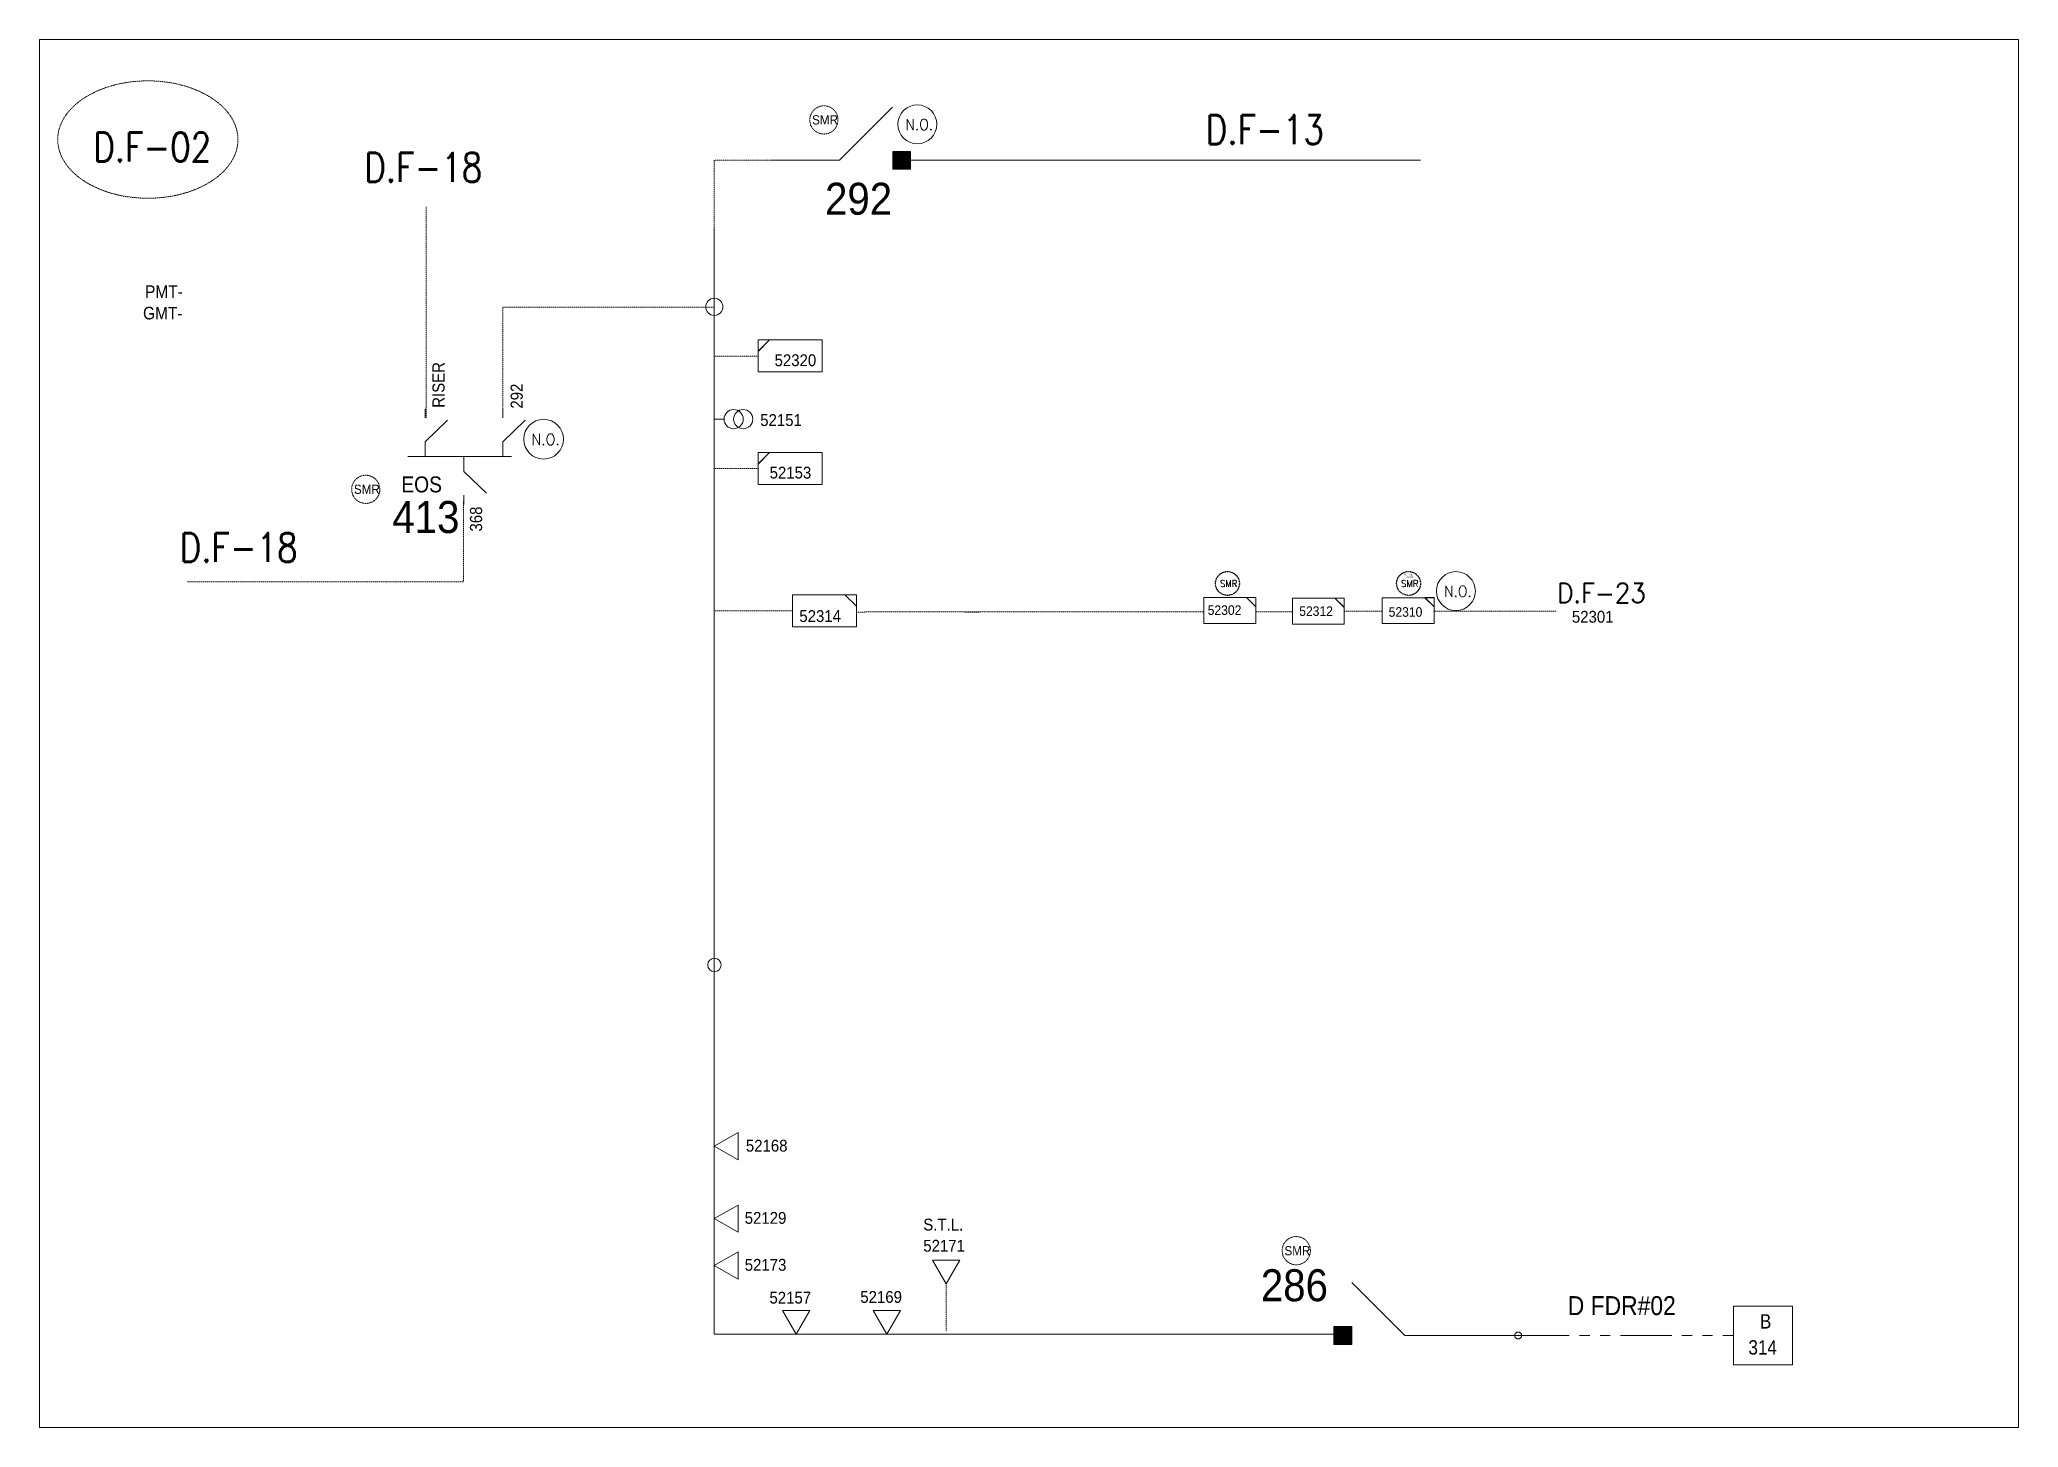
# Model space of a CAD drawing. Header units: metres. Extents: x 65984 to 144644, y -19036 to 23726.
# Drawn here: x 84420 to 85813, y 14013 to 14989 of the extents above; entities that cross this region are included whole.
import ezdxf
from ezdxf.enums import TextEntityAlignment as Align

# ---------------------------------------------------------------- set-up
doc = ezdxf.new("R2010")
doc.units = ezdxf.units.M
doc.header["$MEASUREMENT"] = 0
doc.linetypes.add('( Phantom )', pattern=[2.5, 1.25, -0.25, 0.25, -0.25, 0.25, -0.25])
doc.linetypes.add('DGN Style 3', pattern=[0.013877, 0, -0.013877])
doc.layers.get('0').update_dxf_attribs({"color": 95, "lineweight": 40})
for name, color, linetype, lineweight in [('ABS', 7, 'Continuous', 40), ('ABS NUMBER', 112, 'Continuous', 30), ('d_eos', 111, 'Continuous', 40), ('d_eos no', 121, 'Continuous', 40), ('d_switch', 95, 'Continuous', 40), ('d_tf', 1, 'Continuous', 40), ('d_tf no', 6, 'Continuous', 40), ('d_ug cable', 95, 'Continuous', 40), ('d_ug tf', 1, 'Continuous', 40), ('FDR  2  19', 172, 'Continuous', 40), ('fedr no', 95, 'Continuous', 40), ('GRID STATION  04', 7, 'Continuous', 40), ('Level 37', 7, 'Continuous', 0), ('O H MAIN FEEDER', 4, 'Continuous', 100), ('SW N O', 114, 'Continuous', 30)]:
    doc.layers.add(name, color=color, linetype=linetype, lineweight=lineweight)
doc.styles.add('NASKHF', font='naskhf.shx', dxfattribs={"height": 8})
doc.styles.add('Style-Arial', font='arial.ttf')
doc.styles.add('Style-ENGINEERING', font='ENGINEERING.shx')
doc.styles.add('Style-msdefault', font='msdefault.shx')
doc.styles.add('Style-STANDARD', font='STANDARD.shx')

msp = doc.modelspace()

# ---------------------------------------------------------------- texts
at = {"layer": 'ABS NUMBER', "color": 2, "lineweight": 13, "style": 'Style-Arial', "width": 0.9}
for s, p in [('292', (84973, 14888.2)), ('286', (85279.6, 14123.8))]:
    msp.add_text(s, height=22.5, dxfattribs=at).set_placement(p, align=Align.TOP_LEFT)
at = {"layer": 'd_eos no', "color": 7, "linetype": 'Continuous', "lineweight": 13, "style": 'Style-Arial'}
for s, height, width, p in [('PMT-', 8.84, 0.88, (84494.6, 14816)), ('GMT-', 8.84, 0.88, (84493.2, 14800.9)), ('413', 22.5, 0.9, (84668.6, 14664.3))]:
    msp.add_text(s, height=height, dxfattribs=dict(at, width=width)).set_placement(p, align=Align.TOP_LEFT)
at = {"layer": 'd_switch', "color": 174, "linetype": 'Continuous', "lineweight": 13, "style": 'Style-ENGINEERING', "width": 0.921053}
for s, p in [('RISER', (84696.8, 14729.9)), ('368', (84723.2, 14642.8))]:
    msp.add_text(s, height=8.55, rotation=90, dxfattribs=at).set_placement(p, align=Align.TOP_LEFT)
at = {"layer": 'd_switch', "color": 214, "linetype": 'Continuous', "lineweight": 13, "style": 'Style-ENGINEERING', "width": 0.921053}
msp.add_text('292', height=8.55, rotation=90, dxfattribs=at).set_placement((84751.8, 14729.3), align=Align.TOP_LEFT)
at = {"layer": 'd_tf no', "color": 1, "linetype": 'Continuous', "lineweight": 40, "style": 'Style-msdefault', "width": 0.945946}
for p in [(84963.9, 14935.7), (84641.6, 14675.8), (85296.2, 14140.1)]:
    msp.add_text('SMR', height=6.47, dxfattribs=at).set_placement(p, align=Align.TOP_LEFT)
at = {"layer": 'd_tf no', "color": 11, "linetype": 'Continuous', "lineweight": 13, "style": 'Style-msdefault', "width": 0.945946}
for s, p in [('52320', (84966.8, 14767.5)), ('52151', (84956.7, 14725.4)), ('52153', (84963.3, 14688.4))]:
    msp.add_text(s, height=8.33, dxfattribs=at).set_placement(p, align=Align.TOP_RIGHT)
at = {"layer": 'd_tf no', "color": 2, "linetype": 'Continuous', "lineweight": 13, "style": 'Style-msdefault', "width": 0.945946}
msp.add_text('52302', height=6.74, dxfattribs=at).set_placement((85242.2, 14590.9), align=Align.TOP_LEFT)
at = {"layer": 'd_tf no', "color": 11, "linetype": 'Continuous', "lineweight": 13, "style": 'Style-msdefault', "width": 0.945946}
for s, height, p in [('52312', 6.74, (85306.6, 14590.2)), ('52314', 8.33, (84954.9, 14587.5)), ('52168', 8.33, (84917.3, 14214.9)), ('52129', 8.33, (84916.5, 14164.1)), ('52171', 8.33, (85042.1, 14144.5)), ('52173', 8.33, (84916.5, 14131.1)), ('52157', 8.33, (84933.9, 14108)), ('52169', 8.33, (84997.8, 14108.5))]:
    msp.add_text(s, height=height, dxfattribs=at).set_placement(p, align=Align.TOP_LEFT)
at = {"layer": 'd_tf no', "color": 121, "linetype": 'Continuous', "lineweight": 13, "style": 'Style-msdefault', "width": 0.945946}
msp.add_text('52310', height=6.74, dxfattribs=at).set_placement((85369.5, 14589.6), align=Align.TOP_LEFT)
at = {"layer": 'd_tf no', "color": 7, "linetype": 'Continuous', "lineweight": 13, "style": 'Style-msdefault', "width": 0.945946}
for s, p in [('52301', (85498.4, 14587)), ('S.T.L.', (85042.1, 14159.4))]:
    msp.add_text(s, height=8.33, dxfattribs=at).set_placement(p, align=Align.TOP_LEFT)
at = {"layer": 'd_ug cable', "color": 121, "linetype": 'Continuous', "lineweight": 13, "insert": (85380.3, 14613.2), "char_height": 1.191, "width": 60.421, "attachment_point": 1, "style": 'NASKHF'}
msp.add_mtext('\\Fmsdefault;\\H1x;\\W0.945946;ACTIVE\\P11/3/2024', dxfattribs=at)
at = {"layer": 'fedr no', "color": 55, "linetype": 'Continuous', "lineweight": 13, "style": 'Style-STANDARD', "width": 0.909091}
for s, p in [('D.F-13', (85282.4, 14925.6)), ('D.F-18', (84690.4, 14899)), ('D.F-18', (84560.5, 14631.6))]:
    msp.add_text(s, height=20.34, dxfattribs=at).set_placement(p, align=Align.MIDDLE_CENTER)
at = {"layer": 'fedr no', "color": 6, "linetype": 'Continuous', "lineweight": 13, "style": 'Style-STANDARD', "width": 0.909091}
msp.add_text('D.F-02', height=20.34, dxfattribs=at).set_placement((84499.7, 14913.3), align=Align.MIDDLE_CENTER)
at = {"layer": 'fedr no', "color": 55, "linetype": 'Continuous', "lineweight": 40, "insert": (85519.2, 14599.6), "char_height": 13.87, "attachment_point": 5, "style": 'Style-STANDARD'}
msp.add_mtext('D.F-23', dxfattribs=at)
at = {"layer": 'GRID STATION  04', "color": 214, "linetype": 'Continuous', "lineweight": 13, "style": 'Style-msdefault'}
for s, height, width, p in [('D FDR#02', 13.37, 0.9, (85495.5, 14104.9)), ('B', 10.1, 0.888889, (85630.7, 14092.2)), ('314', 10.12, 0.888889, (85622.6, 14073.9))]:
    msp.add_text(s, height=height, dxfattribs=dict(at, width=width)).set_placement(p, align=Align.TOP_LEFT)
at = {"layer": 'Level 37', "color": 7, "linetype": 'Continuous', "lineweight": 13, "style": 'Style-msdefault', "width": 0.9}
msp.add_text('EOS', height=11.25, dxfattribs=at).set_placement((84674.9, 14681.6), align=Align.TOP_LEFT)

# ---------------------------------------------------------------- blocks, each defined once
blk = doc.blocks.new('ABS2_1_1')
at = {"color": 0, "linetype": 'ByBlock', "lineweight": -2, "ltscale": 500}
for q in [(-29900, 43500), (0, 0)]:
    blk.add_line((0, 13600), q, dxfattribs=at)
at = {"color": 0, "linetype": 'ByBlock', "lineweight": -2, "ltscale": 500, "flags": 128}
for points in [[(5000, 43600), (-5000, 43600), (-5000, 53600), (5000, 53600)], [(3791, 49653), (3791, 49653), (3791, 49653)]]:
    blk.add_lwpolyline(points, close=True, dxfattribs=at)
at = {"color": 0, "linetype": 'ByBlock', "lineweight": -2, "ltscale": 500}
for points in [[(5000, 43600), (-5000, 43600), (5000, 53600), (-5000, 53600)], [(3791, 49653), (3791, 49653), (3791, 49653)]]:
    blk.add_solid(points, dxfattribs=at)
blk = doc.blocks.new('TFU_148')
at = {"layer": 'd_tf', "color": 11, "linetype": 'Continuous', "lineweight": 13, "ltscale": 0.000879471}
blk.add_line((0, 10), (0, 0), dxfattribs=at)
for centre in [(0, 30), (0, 20)]:
    blk.add_circle(centre, 10, dxfattribs=at)
blk = doc.blocks.new('*U1320')
at = {"layer": 'd_eos', "color": 2, "linetype": 'Continuous', "lineweight": 13, "ltscale": 1.436268}
for p, q in [((-12.95, 12.1), (-12.95, 14.93)), ((11.34, 12.1), (11.34, 14.92)), ((-12.95, 4.66), (-5.94, 11.45)), ((11.34, 4.66), (18.34, 11.45)), ((14.01, 0.01), (-18.32, 0.01)), ((-12.95, 0.01), (-12.95, 4.66)), ((-0.8, 0.01), (-0.8, -4.64)), ((11.34, 0.01), (11.34, 4.66)), ((-0.8, -4.64), (6.2, -11.44)), ((-0.8, -12.09), (-0.8, -14.91))]:
    blk.add_line(p, q, dxfattribs=at)
blk = doc.blocks.new('TF_8')
at = {"color": 0, "linetype": 'ByBlock', "lineweight": -2}
blk.add_line((6.3, 4.95), (9.9, 1.35), dxfattribs=at)
blk.add_3dface([(-10.1, 4.95), (9.9, 4.95), (9.9, -5.05), (-10.1, -5.05)], dxfattribs=at)
blk = doc.blocks.new('*U3163')
at = {"layer": 'd_ug tf', "color": 11, "linetype": 'Continuous', "lineweight": 13, "extrusion": (0, 0, -1), "flags": 128}
blk.add_lwpolyline([(-11.46, 1.66), (-7.33, 5.73), (-11.47, 5.73)], close=True, dxfattribs=at)
at = {"layer": 'd_ug tf', "color": 11, "linetype": 'Continuous', "lineweight": 13, "extrusion": (0, 0, -1), "xscale": 1.147979204721027, "yscale": -1.147979204721027, "zscale": 0.3630735559045986, "rotation": 180}
blk.add_blockref('TF_8', (-0.1, 0.04), dxfattribs=at)
blk = doc.blocks.new('*U3164')
at = {"layer": 'd_ug tf', "color": 11, "linetype": 'Continuous', "lineweight": 13, "flags": 128}
blk.add_lwpolyline([(11.46, 1.66), (7.33, 5.73), (11.47, 5.73)], close=True, dxfattribs=at)
at = {"layer": 'd_ug tf', "color": 11, "linetype": 'Continuous', "lineweight": 13, "xscale": 1.147979204721027, "yscale": 1.147979204721027, "zscale": 0.3630735559045986, "rotation": 359.9999999999999}
blk.add_blockref('TF_8', (0.1, 0.04), dxfattribs=at)
blk = doc.blocks.new('*U893')
at = {"layer": 'SW N O', "color": 3, "lineweight": 13}
blk.add_circle((0, 0), 16.8, dxfattribs=at)
at = {"layer": 'SW N O', "color": 3, "lineweight": 13, "style": 'Style-STANDARD'}
blk.add_text('N.O.', height=9.6, dxfattribs=at).set_placement((1.7, -0.2), align=Align.MIDDLE_CENTER)
blk = doc.blocks.new('*U3763')
at = {"layer": 'd_ug tf', "color": 2, "linetype": 'Continuous', "lineweight": 13, "flags": 128}
blk.add_lwpolyline([(11.46, 1.66), (7.33, 5.73), (11.47, 5.73)], close=True, dxfattribs=at)
at = {"layer": 'd_ug tf', "color": 2, "linetype": 'Continuous', "lineweight": 13, "xscale": 1.147979204721027, "yscale": 1.147979204721027, "zscale": 0.3630735559045984, "rotation": 359.9999999999999}
blk.add_blockref('TF_8', (0.1, 0.04), dxfattribs=at)
blk = doc.blocks.new('*U3894')
at = {"layer": 'SW N O', "color": 2, "linetype": 'DGN Style 3'}
blk.add_circle((0, 0), 16.8, dxfattribs=at)
at = {"layer": 'SW N O', "color": 1, "linetype": 'DGN Style 3', "style": 'Style-STANDARD'}
blk.add_text('SMR', height=9.6, dxfattribs=at).set_placement((1.7, -0.2), align=Align.MIDDLE_CENTER)

# ---------------------------------------------------------------- linework, layer by layer
at = {"layer": 'd_tf', "color": 11, "linetype": 'Continuous', "lineweight": 13, "ltscale": 0.000960215, "flags": 128}
for points in [[(84911.8, 14219.9), (84911.8, 14200.7), (84895.1, 14210.3)], [(84911.8, 14169), (84911.8, 14149.8), (84895.1, 14159.4)], [(84911.8, 14136), (84911.8, 14116.8), (84895.1, 14126.4)], [(85048.7, 14130.1), (85067.9, 14130.1), (85058.3, 14113.5)], [(84943, 14094.8), (84962.2, 14094.8), (84952.6, 14078.1)], [(85006.8, 14094.8), (85026, 14094.8), (85016.4, 14078.1)]]:
    msp.add_lwpolyline(points, close=True, dxfattribs=at)
at = {"layer": 'd_ug cable', "color": 11, "linetype": 'DGN Style 3', "lineweight": 13}
for p, q in [((84925.9, 14766.3), (84895.1, 14766.3)), ((84925.9, 14687.2), (84895.1, 14687.2)), ((84895.2, 14587.1), (84950, 14587.1)), ((85338.3, 14586.9), (85364.7, 14586.9))]:
    msp.add_line(p, q, dxfattribs=at)
at = {"layer": 'd_ug cable', "color": 171, "linetype": 'DGN Style 3', "lineweight": 13}
msp.add_line((85401.5, 14586.9), (85487.7, 14586.9), dxfattribs=at)
at = {"layer": 'd_ug cable', "color": 11, "linetype": '( Phantom )', "lineweight": 13, "ltscale": 28.806453}
msp.add_line((85460.6, 14077.2), (85612.1, 14077.2), dxfattribs=at)
at = {"layer": 'd_ug cable', "color": 11, "linetype": 'DGN Style 3', "lineweight": 13, "flags": 128}
for points in [[(84895.1, 14856.5), (84895.1, 14904), (84934.9, 14904)], [(84746.3, 14728), (84746.3, 14800.7), (84895.1, 14800.7)], [(84995, 14586.2), (85083.4, 14586.3)], [(85071, 14586.2), (85239.5, 14586.3)], [(85276, 14586.4), (85301.7, 14586.4)]]:
    msp.add_lwpolyline(points, dxfattribs=at)
at = {"layer": 'd_ug cable', "color": 1, "linetype": 'DGN Style 3', "lineweight": 13, "flags": 128}
for points in [[(84692.5, 14722.9), (84692.5, 14722.9), (84692.5, 14871.2)], [(84524.2, 14607.4), (84718.6, 14607.4), (84718.6, 14664.1)]]:
    msp.add_lwpolyline(points, dxfattribs=at)
at = {"layer": 'd_ug cable', "color": 2, "linetype": 'DGN Style 3', "lineweight": 13}
for centre in [(84972.2, 14932.4), (84649.9, 14672.5), (85304.5, 14136.9)]:
    msp.add_circle(centre, 9.92, dxfattribs=at)
at = {"layer": 'FDR  2  19', "color": 11, "linetype": 'DGN Style 3', "lineweight": 13}
msp.add_line((85058.3, 14113.5), (85058.3, 14080), dxfattribs=at)
at = {"layer": 'fedr no', "color": 82, "linetype": 'DGN Style 3', "lineweight": 13, "true_color": 0x1dc70e}
msp.add_ellipse((84496.6, 14918.6), major_axis=(63.4, 0), ratio=0.651175, dxfattribs=at)
at = {"layer": 'GRID STATION  04', "color": 214, "linetype": 'Continuous', "lineweight": 13, "ltscale": 1.325097, "flags": 128}
msp.add_lwpolyline([(85612.1, 14056.6), (85612.1, 14097.9), (85653.5, 14097.9), (85653.5, 14056.6)], close=True, dxfattribs=at)
at = {"layer": 'O H MAIN FEEDER', "color": 214, "lineweight": 13, "ltscale": 1.12111}
msp.add_line((84974.6, 14904), (84934.9, 14904), dxfattribs=at)
at = {"layer": 'O H MAIN FEEDER', "color": 251, "lineweight": 13, "ltscale": 1.12111}
msp.add_line((85391.9, 14904), (85033.2, 14904), dxfattribs=at)
at = {"layer": 'O H MAIN FEEDER', "color": 140, "lineweight": 13, "ltscale": 0.498271, "flags": 128}
msp.add_lwpolyline([(84420.4, 14988.9), (85812.5, 14988.9), (85812.5, 14012.5), (84420.4, 14012.5)], close=True, dxfattribs=at)
at = {"layer": 'O H MAIN FEEDER', "color": 11, "lineweight": 13, "ltscale": 1.12111, "flags": 128}
for points in [[(84895.1, 14078.1), (84895.1, 14856.5)], [(85331, 14078.1), (84895.1, 14078.1)], [(85460.6, 14077.2), (85398, 14077.2)]]:
    msp.add_lwpolyline(points, dxfattribs=at)
at = {"layer": 'O H MAIN FEEDER', "color": 214, "lineweight": 13, "ltscale": 1.12111}
for centre, radius in [((84895.1, 14800.9), 6.01), ((84895.2, 14337.9), 4.73), ((85460.6, 14077.2), 2.46)]:
    msp.add_circle(centre, radius, dxfattribs=at)

# ---------------------------------------------------------------- block references
at = {"layer": 'ABS', "color": 2, "linetype": 'Continuous', "lineweight": 13, "ltscale": 1.866313, "xscale": 0.001250431181724625, "zscale": 0.0008280754372015645}
for p, yscale, rotation in [((84966.1, 14904), 0.001250431181724625, 269.9999999999997), ((85398, 14077.2), -0.001250431181724626, 270.0000000000002)]:
    msp.add_blockref('ABS2_1_1', p, dxfattribs=dict(at, yscale=yscale, rotation=rotation))
at = {"layer": 'd_eos', "color": 2, "linetype": 'Continuous', "lineweight": 13, "ltscale": 1.436268, "xscale": 2.25, "yscale": 2.25, "zscale": 2.25}
msp.add_blockref('*U1320', (84720.8, 14695.5), dxfattribs=at)
at = {"layer": 'd_tf', "color": 11, "linetype": 'Continuous', "lineweight": 13, "ltscale": 0.000879471, "xscale": 0.6749999999999999, "yscale": 0.6749999999999999, "zscale": 0.6749999999999999, "rotation": 269.9999999999999}
msp.add_blockref('TFU_148', (84895.2, 14721.9), dxfattribs=at)
at = {"layer": 'd_ug tf', "color": 11, "linetype": 'Continuous', "lineweight": 13, "extrusion": (0, 0, -1), "xscale": 1.960865731627586, "yscale": 1.960865731627586, "zscale": 1.960865731627586}
for p in [(-84948.4, 14766.4), (-84948.4, 14687.2)]:
    msp.add_blockref('*U3163', p, dxfattribs=at)
at = {"layer": 'd_ug tf', "color": 11, "linetype": 'Continuous', "lineweight": 13, "xscale": 1.960865731627586, "yscale": 1.960865731627586, "zscale": 1.960865731627586}
msp.add_blockref('*U3164', (84972.6, 14587.1), dxfattribs=at)
at = {"layer": 'd_ug tf', "color": 2, "linetype": 'Continuous', "lineweight": 13, "xscale": 1.588301242618345, "yscale": 1.588301242618345, "zscale": 1.588301242618345, "rotation": 359.9999999999999}
for p in [(85257.8, 14587.3), (85383.3, 14587.2)]:
    msp.add_blockref('*U3763', p, dxfattribs=at)
at = {"layer": 'd_ug tf', "color": 11, "linetype": 'Continuous', "lineweight": 13, "xscale": 1.588301242618345, "yscale": 1.588301242618345, "zscale": 1.588301242618345, "rotation": 359.9999999999999}
msp.add_blockref('*U3164', (85320.1, 14586.9), dxfattribs=at)
at = {"layer": 'SW N O', "color": 3, "lineweight": 13}
for p, xscale, yscale, zscale in [((85037.9, 14929.3), 0.8150344621135197, 0.8150344621135197, 0.8150344621135197), ((84775, 14707.8), 0.8333209720747334, 0.8333209720747334, 0.8333209720747334), ((85416.8, 14600.9), 0.8150344621135197, 0.8150344621135197, 0.8150344621135197)]:
    msp.add_blockref('*U893', p, dxfattribs=dict(at, xscale=xscale, yscale=yscale, zscale=zscale))
at = {"layer": 'SW N O', "color": 1, "linetype": 'DGN Style 3', "xscale": 0.4996622417231874, "yscale": 0.4996622417231874, "zscale": 0.4996622417231874, "rotation": 359.9999999999999}
for p in [(85256.1, 14606.3), (85383.5, 14606.3)]:
    msp.add_blockref('*U3894', p, dxfattribs=at)

msp.set_redraw_order([(e.dxf.handle, doc.entitydb.next_handle()) for e in msp.query("TEXT MTEXT ATTDEF DIMENSION ARC_DIMENSION")])  # texts and dimensions are drawn at this point

doc.saveas('drawing.dxf')
